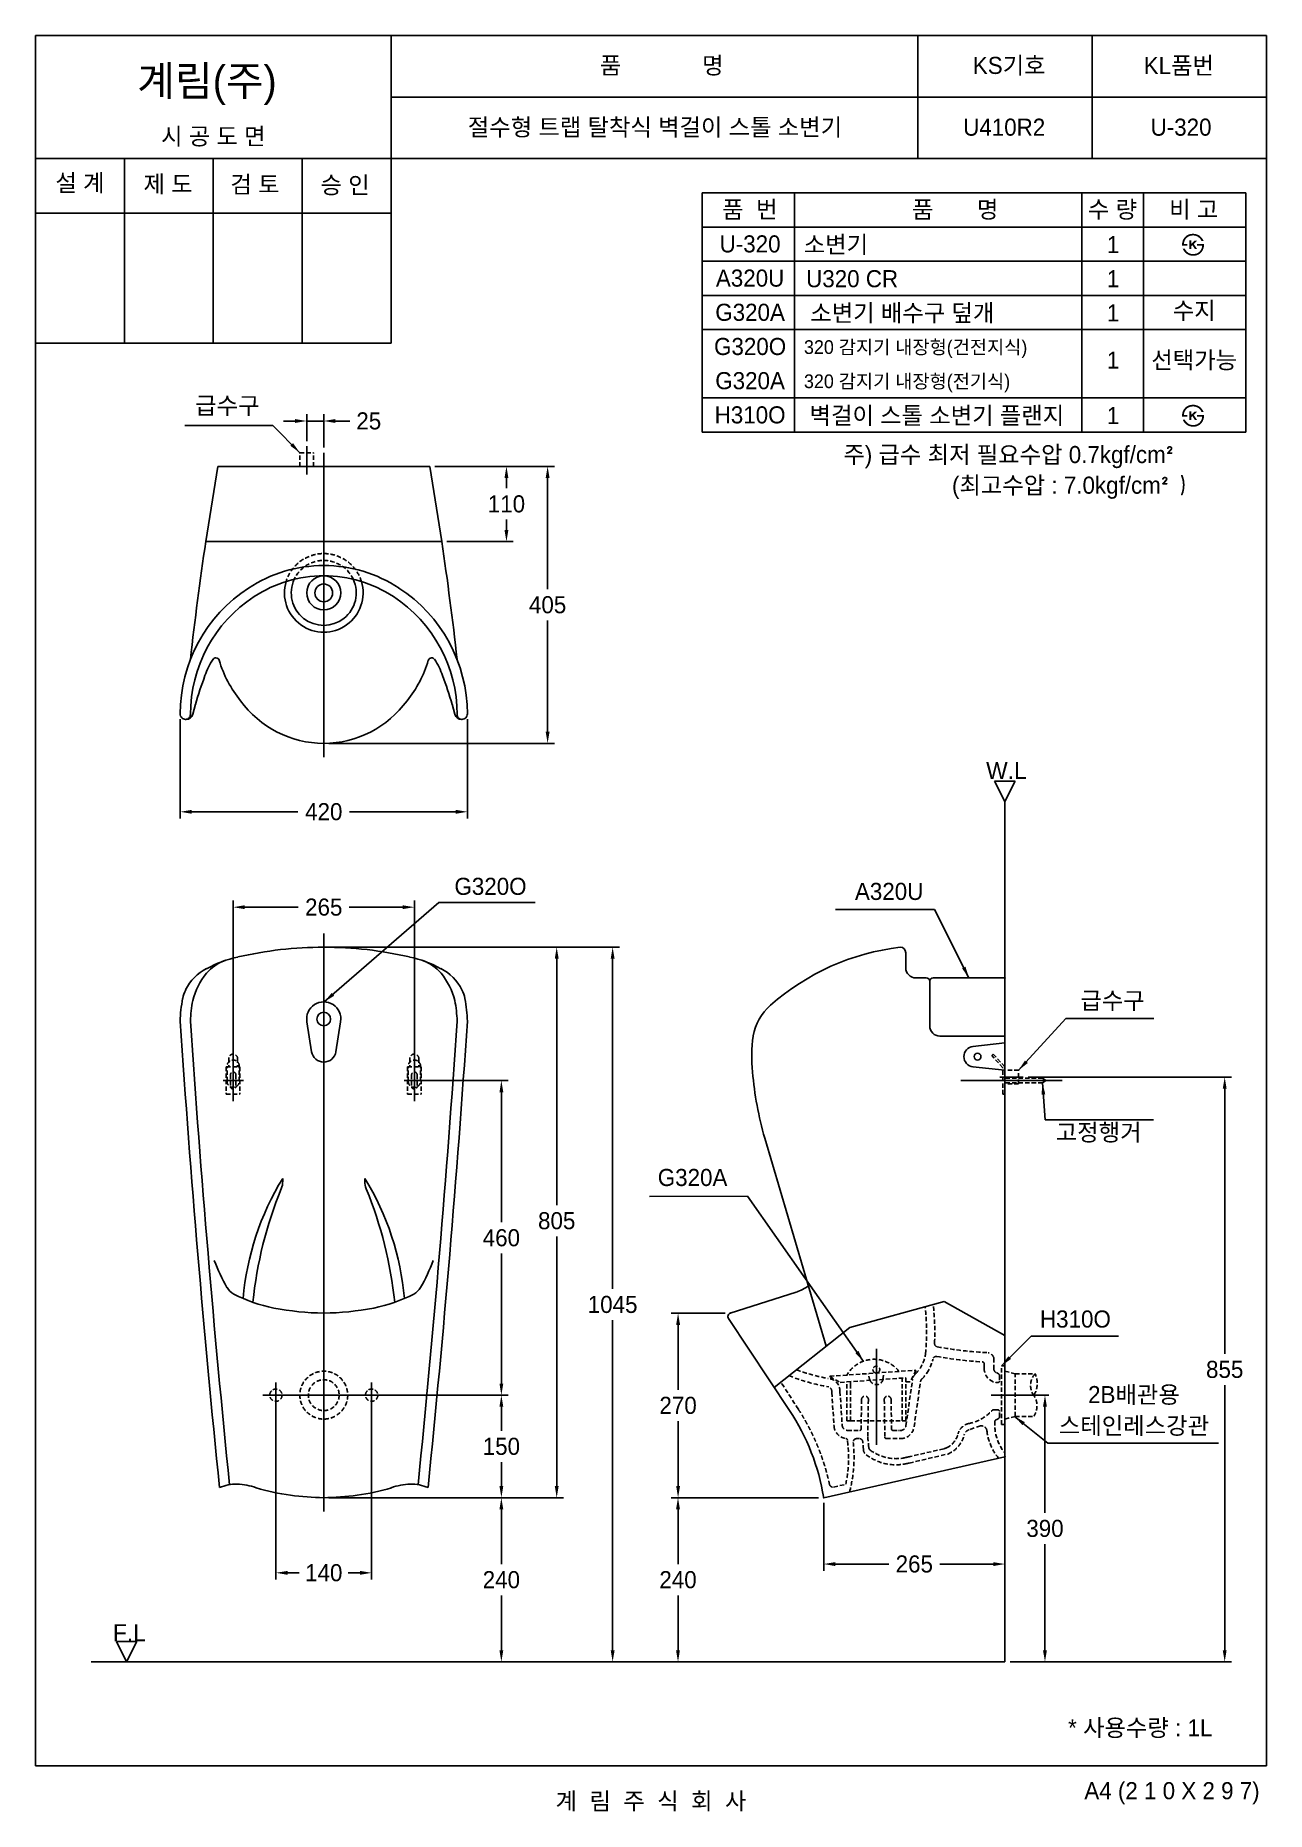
# Model space of a CAD drawing. Header units: millimetres. Extents: x 0 to 1800, y -67 to 2530.
import ezdxf
from ezdxf.enums import TextEntityAlignment as Align
from ezdxf.lldxf.tags import DXFTag

# ---------------------------------------------------------------- set-up
doc = ezdxf.new("R2010")
doc.units = ezdxf.units.MM
doc.linetypes.add('DASHED2', pattern=[9.525, 6.35, -3.175])
for name, color, linetype in [('TEXT', 7, 'Continuous'), ('내부선 및 부속', 4, 'Continuous'), ('도각라인', 255, 'Continuous'), ('외형선', 3, 'Continuous'), ('점선', 6, 'DASHED2'), ('중심선', 1, 'DASHED'), ('치수선', 7, 'Continuous')]:
    doc.layers.add(name, color=color, linetype=linetype)
doc.styles.add('140911', font='HBATANG.TTF', dxfattribs={"height": 23})
doc.styles.add('____', font='')
doc.styles.add('타이틀', font='H2GTRM.TTF', dxfattribs={"height": 25})
doc.styles.get('____').set_extended_font_data('굴림')
tags = doc.linetypes.add('DASHDOT', pattern=[70, 31, -13, 13, -13]).pattern_tags.tags
tags[10:11] = [DXFTag(74, 4), DXFTag(75, 0), DXFTag(340, '0'), DXFTag(46, 0.0), DXFTag(50, 0.0), DXFTag(44, 0.0), DXFTag(45, 0.0)]
tags[8:9] = [DXFTag(74, 4), DXFTag(75, 0), DXFTag(340, '0'), DXFTag(46, 0.0), DXFTag(50, 0.0), DXFTag(44, 0.0), DXFTag(45, 0.0)]
tags[6:7] = [DXFTag(74, 4), DXFTag(75, 0), DXFTag(340, '0'), DXFTag(46, 0.0), DXFTag(50, 0.0), DXFTag(44, 0.0), DXFTag(45, 0.0)]
tags[4:5] = [DXFTag(74, 4), DXFTag(75, 0), DXFTag(340, '0'), DXFTag(46, 0.0), DXFTag(50, 0.0), DXFTag(44, 0.0), DXFTag(45, 0.0)]
tags = doc.linetypes.add('DASHED', pattern=[25.72, 12.86, -12.86]).pattern_tags.tags
tags[6:7] = [DXFTag(74, 4), DXFTag(75, 0), DXFTag(340, '0'), DXFTag(46, 0.0), DXFTag(50, 0.0), DXFTag(44, 0.0), DXFTag(45, 0.0)]
tags[4:5] = [DXFTag(74, 4), DXFTag(75, 0), DXFTag(340, '0'), DXFTag(46, 0.0), DXFTag(50, 0.0), DXFTag(44, 0.0), DXFTag(45, 0.0)]
doc.dimstyles.new('MSADIM', dxfattribs={"dimtxt": 33, "dimasz": 17, "dimexe": 10, "dimexo": 7.5, "dimgap": 10, "dimtad": 0, "dimtih": 1, "dimtoh": 1, "dimdec": 0, "dimzin": 1, "dimdsep": 46, "dimtxsty": '____', "dimcen": 11.25, "dimadec": 0, "dimazin": 0, "dimtfac": 1, "dimtdec": 0, "dimtix": 1, "dimtmove": 0, "dimatfit": 3, "dimfxl": 0, "dimtolj": 1, "dimtzin": 1, "dimarcsym": 0})

msp = doc.modelspace()

# ---------------------------------------------------------------- texts
at = {"layer": 'TEXT', "style": '타이틀'}
for s, p in [('품             명', (915.7, 2486.4)), ('KS기호', (1423.8, 2486.3)), ('KL품번', (1671.8, 2486.1)), ('시 공 도 면', (259.9, 2382.7)), ('절수형 트랩 탈착식 벽걸이 스톨 소변기', (905.8, 2396)), ('U410R2', (1416.5, 2396)), ('U-320', (1675.1, 2396)), ('설 계', (65, 2314.6)), ('제 도', (193.8, 2312.9)), ('검 토', (320.8, 2312.3)), ('승 인', (452.7, 2311.4)), ('품  번', (1044.5, 2275.7)), ('품       명', (1344.8, 2275.7)), ('수 량', (1574.8, 2275.7)), ('비 고', (1693.6, 2275.7)), ('U-320', (1044.9, 2225.3)), ('소변기', (1170.4, 2224.4)), ('1', (1575.7, 2224.4)), ('A320U', (1044.9, 2175.3)), ('U320 CR', (1194.1, 2174.4)), ('1', (1575.7, 2174.4)), ('G320A', (1044.9, 2125.3)), ('소변기 배수구 덮개', (1267.5, 2124.4)), ('1', (1575.7, 2124.4)), ('수지', (1694.3, 2127.9)), ('G320O', (1044.9, 2075.3)), ('1', (1575.7, 2055.4)), ('선택가능', (1694.3, 2055.4)), ('G320A', (1044.9, 2025.3)), ('급수구', (280.5, 1988.9)), ('H310O', (1044.9, 1975.3)), ('벽걸이 스톨 소변기 플랜지', (1318, 1974.4)), ('1', (1575.7, 1974.4)), ('G320O', (665.3, 1285.9)), ('A320U', (1248.2, 1278.5)), ('급수구', (1574.9, 1118.9)), ('고정행거', (1554.6, 926.2)), ('G320A', (960.8, 860.2)), ('H310O', (1520.6, 653.2)), ('2B배관용', (1606.2, 542.7)), ('스테인레스강관', (1606.2, 497.3)), ('* 사용수량 : 1L', (1615.4, 55.5)), ('계  림  주  식  회  사', (900, -51.7))]:
    msp.add_text(s, height=25, dxfattribs=at).set_placement(p, align=Align.MIDDLE_CENTER)
msp.add_text('계림(주)', height=44, dxfattribs=at).set_placement((148.7, 2441.8))
for s, p in [('320 감지기 내장형(건전지식)', (1123.7, 2074.4)), ('320 감지기 내장형(전기식)', (1123.7, 2024.4))]:
    msp.add_text(s, height=20, dxfattribs=at).set_placement(p, align=Align.MIDDLE_LEFT)
msp.add_text('A4 (2 1 0 X 2 9 7)', height=25, dxfattribs=at).set_placement((1790, -36.5), align=Align.MIDDLE_RIGHT)
at = {"layer": 'TEXT', "char_height": 25, "width": 571.731, "attachment_point": 1, "line_spacing_factor": 0.963855, "style": '타이틀'}
for s, insert in [('\\A1;주) 급수 최저 필요수압 0.7kgf/cm{\\fISOCPEUR|b0|i0|c0|p34;² }', (1181.3, 1929.8)), ('\\A1;(최고수압 : 7.0kgf/cm{\\fISOCPEUR|b0|i0|c0|p34;² )}', (1340.1, 1885))]:
    msp.add_mtext(s, dxfattribs=dict(at, insert=insert))
at = {"layer": '치수선', "linetype": 'Continuous', "char_height": 25, "width": 123.711, "attachment_point": 7, "line_spacing_factor": 0.963855, "style": '140911'}
for s, insert in [('\\fﾱﾼﾸﾲ;W.L', (1390, 1442.8)), ('{\\fﾱﾼﾸﾲ|b0|i0|c129|p0;F\\fﾱﾼﾸﾲ|b0|i0|c0|p0;.L}', (113.1, 181.9))]:
    msp.add_mtext(s, dxfattribs=dict(at, insert=insert))

# ---------------------------------------------------------------- blocks, each defined once
blk = doc.blocks.new('*D4')
at = {"layer": '치수선', "color": 0, "linetype": 'Continuous', "lineweight": -2}
for p, q in [((396.5, 1936.9), (396.5, 1976.3)), ((421.5, 1927.5), (421.5, 1976.3)), ((379.5, 1966.3), (362.5, 1966.3)), ((396.5, 1966.3), (421.5, 1966.3)), ((438.5, 1966.3), (459.8, 1966.3))]:
    blk.add_line(p, q, dxfattribs=at)
at = {"layer": '치수선', "color": 0, "linetype": 'Continuous'}
for points in [[(379.5, 1969.2), (379.5, 1963.5), (396.5, 1966.3)], [(438.5, 1969.2), (438.5, 1963.5), (421.5, 1966.3)]]:
    blk.add_solid(points, dxfattribs=at)
at = {"layer": '치수선', "color": 0, "linetype": 'Continuous', "insert": (487.3, 1966.3), "char_height": 25, "attachment_point": 5, "style": '____'}
blk.add_mtext('\\A1;25', dxfattribs=at)
blk = doc.blocks.new('*D5')
at = {"layer": '치수선', "color": 0, "linetype": 'Continuous', "lineweight": -2}
for p, q in [((584, 1900), (758.8, 1900)), ((748.8, 1883), (748.8, 1720.4)), ((748.8, 1512), (748.8, 1674.7)), ((429, 1495), (758.8, 1495))]:
    blk.add_line(p, q, dxfattribs=at)
at = {"layer": '치수선', "color": 0, "linetype": 'Continuous'}
for points in [[(746, 1883), (751.7, 1883), (748.8, 1900)], [(746, 1512), (751.7, 1512), (748.8, 1495)]]:
    blk.add_solid(points, dxfattribs=at)
at = {"layer": '치수선', "color": 0, "linetype": 'Continuous', "insert": (748.8, 1697.5), "char_height": 25, "attachment_point": 5, "style": '____'}
blk.add_mtext('\\A1;405', dxfattribs=at)
blk = doc.blocks.new('*D6')
at = {"layer": '치수선', "color": 0, "linetype": 'Continuous', "lineweight": -2}
for p, q in [((211.5, 1530.5), (211.5, 1384.9)), ((631.5, 1530.5), (631.5, 1384.9)), ((228.5, 1394.9), (383.8, 1394.9)), ((614.5, 1394.9), (459.2, 1394.9))]:
    blk.add_line(p, q, dxfattribs=at)
at = {"layer": '치수선', "color": 0, "linetype": 'Continuous'}
for points in [[(228.5, 1397.7), (228.5, 1392), (211.5, 1394.9)], [(614.5, 1397.7), (614.5, 1392), (631.5, 1394.9)]]:
    blk.add_solid(points, dxfattribs=at)
at = {"layer": '치수선', "color": 0, "linetype": 'Continuous', "insert": (421.5, 1394.9), "char_height": 25, "attachment_point": 5, "style": '____'}
blk.add_mtext('\\A1;420', dxfattribs=at)
blk = doc.blocks.new('*D7')
at = {"layer": '치수선', "color": 0, "linetype": 'Continuous', "lineweight": -2}
for p, q in [((289, 1041.6), (289, 1265.4)), ((306, 1255.4), (384.2, 1255.4)), ((537, 1255.4), (458.8, 1255.4)), ((554, 1041.6), (554, 1265.4))]:
    blk.add_line(p, q, dxfattribs=at)
at = {"layer": '치수선', "color": 0, "linetype": 'Continuous'}
for points in [[(306, 1258.2), (306, 1252.6), (289, 1255.4)], [(537, 1258.2), (537, 1252.6), (554, 1255.4)]]:
    blk.add_solid(points, dxfattribs=at)
at = {"layer": '치수선', "color": 0, "linetype": 'Continuous', "insert": (421.5, 1255.4), "char_height": 25, "attachment_point": 5, "style": '____'}
blk.add_mtext('\\A1;265', dxfattribs=at)
blk = doc.blocks.new('*D8')
at = {"layer": '치수선', "color": 0, "linetype": 'Continuous', "lineweight": -2}
for p, q in [((429, 1196.9), (853.9, 1196.9)), ((843.9, 1179.9), (843.9, 697.2)), ((843.9, 168.9), (843.9, 651.5)), ((421.6, 151.9), (853.9, 151.9))]:
    blk.add_line(p, q, dxfattribs=at)
at = {"layer": '치수선', "color": 0, "linetype": 'Continuous'}
for points in [[(841.1, 1179.9), (846.8, 1179.9), (843.9, 1196.9)], [(841.1, 168.9), (846.8, 168.9), (843.9, 151.9)]]:
    blk.add_solid(points, dxfattribs=at)
at = {"layer": '치수선', "color": 0, "linetype": 'Continuous', "insert": (843.9, 674.4), "char_height": 25, "attachment_point": 5, "style": '____'}
blk.add_mtext('\\A1;1045', dxfattribs=at)
blk = doc.blocks.new('*D9')
at = {"layer": '치수선', "color": 0, "linetype": 'Continuous', "lineweight": -2}
for p, q in [((561.7, 1001.9), (691.2, 1001.9)), ((681.2, 984.9), (681.2, 794.7)), ((681.2, 558.9), (681.2, 749.1)), ((499, 541.9), (691.2, 541.9))]:
    blk.add_line(p, q, dxfattribs=at)
at = {"layer": '치수선', "color": 0, "linetype": 'Continuous'}
for points in [[(678.4, 984.9), (684, 984.9), (681.2, 1001.9)], [(678.4, 558.9), (684, 558.9), (681.2, 541.9)]]:
    blk.add_solid(points, dxfattribs=at)
at = {"layer": '치수선', "color": 0, "linetype": 'Continuous', "insert": (681.2, 771.9), "char_height": 25, "attachment_point": 5, "style": '____'}
blk.add_mtext('\\A1;460', dxfattribs=at)
blk = doc.blocks.new('*D10')
at = {"layer": '치수선', "color": 0, "linetype": 'Continuous', "lineweight": -2}
for p, q in [((499, 541.9), (691.2, 541.9)), ((681.2, 524.9), (681.2, 489.7)), ((681.2, 408.9), (681.2, 444)), ((429, 391.9), (691.2, 391.9))]:
    blk.add_line(p, q, dxfattribs=at)
at = {"layer": '치수선', "color": 0, "linetype": 'Continuous'}
for points in [[(678.4, 524.9), (684, 524.9), (681.2, 541.9)], [(678.4, 408.9), (684, 408.9), (681.2, 391.9)]]:
    blk.add_solid(points, dxfattribs=at)
at = {"layer": '치수선', "color": 0, "linetype": 'Continuous', "insert": (681.2, 466.9), "char_height": 25, "attachment_point": 5, "style": '____'}
blk.add_mtext('\\A1;150', dxfattribs=at)
blk = doc.blocks.new('*D11')
at = {"layer": '치수선', "color": 0, "linetype": 'Continuous', "lineweight": -2}
for p, q in [((429, 391.9), (691.2, 391.9)), ((681.2, 374.9), (681.2, 294.7)), ((681.2, 168.9), (681.2, 249.1)), ((423.8, 151.9), (691.2, 151.9))]:
    blk.add_line(p, q, dxfattribs=at)
at = {"layer": '치수선', "color": 0, "linetype": 'Continuous'}
for points in [[(678.4, 374.9), (684, 374.9), (681.2, 391.9)], [(678.4, 168.9), (684, 168.9), (681.2, 151.9)]]:
    blk.add_solid(points, dxfattribs=at)
at = {"layer": '치수선', "color": 0, "linetype": 'Continuous', "insert": (681.2, 271.9), "char_height": 25, "attachment_point": 5, "style": '____'}
blk.add_mtext('\\A1;240', dxfattribs=at)
blk = doc.blocks.new('*D12')
at = {"layer": '치수선', "color": 0, "linetype": 'Continuous', "lineweight": -2}
for p, q in [((351.5, 534.4), (351.5, 272.1)), ((491.5, 534.4), (491.5, 272.1)), ((368.5, 282.1), (385.6, 282.1)), ((474.5, 282.1), (457.4, 282.1))]:
    blk.add_line(p, q, dxfattribs=at)
at = {"layer": '치수선', "color": 0, "linetype": 'Continuous'}
for points in [[(368.5, 284.9), (368.5, 279.2), (351.5, 282.1)], [(474.5, 284.9), (474.5, 279.2), (491.5, 282.1)]]:
    blk.add_solid(points, dxfattribs=at)
at = {"layer": '치수선', "color": 0, "linetype": 'Continuous', "insert": (421.5, 282.1), "char_height": 25, "attachment_point": 5, "style": '____'}
blk.add_mtext('\\A1;140', dxfattribs=at)
blk = doc.blocks.new('*D13')
at = {"layer": '치수선', "color": 0, "linetype": 'Continuous', "lineweight": -2}
for p, q in [((1008.4, 661.7), (929.6, 661.7)), ((939.6, 644.7), (939.6, 549.6)), ((939.6, 408.9), (939.6, 503.9)), ((1145, 391.9), (929.6, 391.9))]:
    blk.add_line(p, q, dxfattribs=at)
at = {"layer": '치수선', "color": 0, "linetype": 'Continuous'}
for points in [[(936.8, 644.7), (942.5, 644.7), (939.6, 661.7)], [(936.8, 408.9), (942.5, 408.9), (939.6, 391.9)]]:
    blk.add_solid(points, dxfattribs=at)
at = {"layer": '치수선', "color": 0, "linetype": 'Continuous', "insert": (939.6, 526.8), "char_height": 25, "attachment_point": 5, "style": '____'}
blk.add_mtext('\\A1;270', dxfattribs=at)
blk = doc.blocks.new('*D14')
at = {"layer": '치수선', "color": 0, "linetype": 'Continuous', "lineweight": -2}
for p, q in [((1451.7, 1006.9), (1748.9, 1006.9)), ((1738.9, 989.9), (1738.9, 602.2)), ((1738.9, 168.9), (1738.9, 556.6)), ((1425, 151.9), (1748.9, 151.9))]:
    blk.add_line(p, q, dxfattribs=at)
at = {"layer": '치수선', "color": 0, "linetype": 'Continuous'}
for points in [[(1736.1, 989.9), (1741.7, 989.9), (1738.9, 1006.9)], [(1736.1, 168.9), (1741.7, 168.9), (1738.9, 151.9)]]:
    blk.add_solid(points, dxfattribs=at)
at = {"layer": '치수선', "color": 0, "linetype": 'Continuous', "insert": (1738.9, 579.4), "char_height": 25, "attachment_point": 5, "style": '____'}
blk.add_mtext('\\A1;855', dxfattribs=at)
blk = doc.blocks.new('*D15')
at = {"layer": '치수선', "color": 0, "linetype": 'Continuous', "lineweight": -2}
for p, q in [((1145, 391.9), (929.5, 391.9)), ((939.5, 374.9), (939.5, 294.7)), ((939.5, 168.9), (939.5, 249.1)), ((1099.3, 151.9), (929.5, 151.9))]:
    blk.add_line(p, q, dxfattribs=at)
at = {"layer": '치수선', "color": 0, "linetype": 'Continuous'}
for points in [[(936.6, 374.9), (942.3, 374.9), (939.5, 391.9)], [(936.6, 168.9), (942.3, 168.9), (939.5, 151.9)]]:
    blk.add_solid(points, dxfattribs=at)
at = {"layer": '치수선', "color": 0, "linetype": 'Continuous', "insert": (939.5, 271.9), "char_height": 25, "attachment_point": 5, "style": '____'}
blk.add_mtext('\\A1;240', dxfattribs=at)
blk = doc.blocks.new('*D16')
at = {"layer": '치수선', "color": 0, "linetype": 'Continuous', "lineweight": -2}
for p, q in [((1417.5, 444.4), (1417.5, 284.9)), ((1152.5, 384.4), (1152.5, 284.9)), ((1169.5, 294.9), (1247.6, 294.9)), ((1400.5, 294.9), (1322.3, 294.9))]:
    blk.add_line(p, q, dxfattribs=at)
at = {"layer": '치수선', "color": 0, "linetype": 'Continuous'}
for points in [[(1169.5, 297.7), (1169.5, 292), (1152.5, 294.9)], [(1400.5, 297.7), (1400.5, 292), (1417.5, 294.9)]]:
    blk.add_solid(points, dxfattribs=at)
at = {"layer": '치수선', "color": 0, "linetype": 'Continuous', "insert": (1285, 294.9), "char_height": 25, "attachment_point": 5, "style": '____'}
blk.add_mtext('\\A1;265', dxfattribs=at)
blk = doc.blocks.new('*D1')
at = {"layer": '치수선', "color": 0, "linetype": 'Continuous', "lineweight": -2}
for p, q in [((1468.6, 541.9), (1466.1, 541.9)), ((1476.1, 524.9), (1476.1, 369.7)), ((1476.1, 168.9), (1476.1, 324.1)), ((1468.6, 151.9), (1466.1, 151.9))]:
    blk.add_line(p, q, dxfattribs=at)
at = {"layer": '치수선', "color": 0, "linetype": 'Continuous'}
for points in [[(1473.2, 524.9), (1478.9, 524.9), (1476.1, 541.9)], [(1473.2, 168.9), (1478.9, 168.9), (1476.1, 151.9)]]:
    blk.add_solid(points, dxfattribs=at)
at = {"layer": '치수선', "color": 0, "linetype": 'Continuous', "insert": (1476.1, 346.9), "char_height": 25, "attachment_point": 5, "style": '____'}
blk.add_mtext('\\A1;390', dxfattribs=at)
blk = doc.blocks.new('*D2')
at = {"layer": '치수선', "color": 0, "linetype": 'Continuous', "lineweight": -2}
for p, q in [((584, 1900), (698.6, 1900)), ((688.6, 1883), (688.6, 1867.9)), ((688.6, 1807), (688.6, 1822.2)), ((601.5, 1790), (698.6, 1790))]:
    blk.add_line(p, q, dxfattribs=at)
at = {"layer": '치수선', "color": 0, "linetype": 'Continuous'}
for points in [[(685.8, 1883), (691.5, 1883), (688.6, 1900)], [(685.8, 1807), (691.5, 1807), (688.6, 1790)]]:
    blk.add_solid(points, dxfattribs=at)
at = {"layer": '치수선', "color": 0, "linetype": 'Continuous', "insert": (688.6, 1845), "char_height": 25, "attachment_point": 5, "style": '____'}
blk.add_mtext('\\A1;110', dxfattribs=at)
blk = doc.blocks.new('*D3')
at = {"layer": '치수선', "color": 0, "linetype": 'Continuous', "lineweight": -2}
for p, q in [((429, 1196.9), (772.1, 1196.9)), ((762.1, 1179.9), (762.1, 819.7)), ((762.1, 408.9), (762.1, 774)), ((429, 391.9), (772.1, 391.9))]:
    blk.add_line(p, q, dxfattribs=at)
at = {"layer": '치수선', "color": 0, "linetype": 'Continuous'}
for points in [[(759.3, 1179.9), (765, 1179.9), (762.1, 1196.9)], [(759.3, 408.9), (765, 408.9), (762.1, 391.9)]]:
    blk.add_solid(points, dxfattribs=at)
at = {"layer": '치수선', "color": 0, "linetype": 'Continuous', "insert": (762.1, 796.8), "char_height": 25, "attachment_point": 5, "style": '____'}
blk.add_mtext('\\A1;805', dxfattribs=at)

# ---------------------------------------------------------------- dimensions: what is measured, and where the dimension line sits
at = {"layer": '치수선', "linetype": 'Continuous'}
dim = msp.add_linear_dim(base=(421.5, 1966.3), p1=(396.5, 1929.4), p2=(421.5, 1920), dimstyle='MSADIM', override={"dimtxt": 25}, dxfattribs=at)
dim.commit()
dim.dimension.update_dxf_attribs({"geometry": '*D4', "text_midpoint": (487.3, 1966.3), "dimtype": 160})
for base, p1, p2, picture, middle in [((748.8, 1495), (576.5, 1900), (421.5, 1495), '*D5', (748.8, 1697.5)), ((688.6, 1790), (576.5, 1900), (594, 1790), '*D2', (688.6, 1845)), ((843.9, 151.9), (421.5, 1196.9), (414.1, 151.9), '*D8', (843.9, 674.4)), ((681.2, 541.9), (554.2, 1001.9), (491.5, 541.9), '*D9', (681.2, 771.9)), ((939.6, 391.9), (1015.9, 661.7), (1152.5, 391.9), '*D13', (939.6, 526.8)), ((681.2, 391.9), (491.5, 541.9), (421.5, 391.9), '*D10', (681.2, 466.9)), ((1476.1, 151.9), (1476.1, 541.9), (1476.1, 151.9), '*D1', (1476.1, 346.9)), ((681.2, 151.9), (421.5, 391.9), (416.3, 151.9), '*D11', (681.2, 271.9))]:
    dim = msp.add_linear_dim(base=base, p1=p1, p2=p2, angle=90, dimstyle='MSADIM', override={"dimtxt": 25}, dxfattribs=at)
    dim.commit()
    dim.dimension.update_dxf_attribs({"geometry": picture, "text_midpoint": middle})
for base, p1, p2, picture, middle in [((631.5, 1394.9), (211.5, 1538), (631.5, 1538), '*D6', (421.5, 1394.9)), ((554, 1255.4), (289, 1034.1), (554, 1034.1), '*D7', (421.5, 1255.4)), ((491.5, 282.1), (351.5, 541.9), (491.5, 541.9), '*D12', (421.5, 282.1)), ((1417.5, 294.9), (1152.5, 391.9), (1417.5, 451.9), '*D16', (1285, 294.9))]:
    dim = msp.add_linear_dim(base=base, p1=p1, p2=p2, dimstyle='MSADIM', override={"dimtxt": 25}, dxfattribs=at)
    dim.commit()
    dim.dimension.update_dxf_attribs({"geometry": picture, "text_midpoint": middle})
for base, p1, p2, picture, middle in [((762.1, 391.9), (421.5, 1196.9), (421.5, 391.9), '*D3', (762.1, 796.8)), ((1738.9, 151.9), (1444.2, 1006.9), (1417.5, 151.9), '*D14', (1738.9, 579.4)), ((939.5, 151.9), (1152.5, 391.9), (1106.8, 151.9), '*D15', (939.5, 271.9))]:
    dim = msp.add_linear_dim(base=base, p1=p1, p2=p2, angle=90, dimstyle='MSADIM', override={"dimtxt": 25}, dxfattribs=at)
    dim.commit()
    dim.dimension.update_dxf_attribs({"geometry": picture, "text_midpoint": middle, "dimtype": 160})

# ---------------------------------------------------------------- hatches: boundary and pattern name
at = {"layer": 'TEXT'}
for points in [[(1676.6, 2222.8), (1676.6, 2223.2), (1676.6, 2223.6), (1676.5, 2224), (1676.6, 2224.4), (1676.6, 2224.8), (1676.6, 2225.2), (1676.6, 2225.6), (1676.7, 2226), (1676.7, 2226.4), (1676.8, 2226.8), (1676.8, 2227.2), (1676.9, 2227.6), (1677, 2228), (1677.1, 2228.4), (1677.2, 2228.8), (1677.3, 2229.1), (1677.4, 2229.5), (1677.5, 2229.9), (1677.7, 2230.3), (1677.8, 2230.6), (1678, 2231), (1678.1, 2231.4), (1678.3, 2231.7), (1678.5, 2232.1), (1678.7, 2232.4), (1678.9, 2232.7), (1679.1, 2233.1), (1679.3, 2233.4), (1679.5, 2233.7), (1679.7, 2234), (1680, 2234.3), (1680.5, 2234.9), (1680.8, 2235.2), (1681, 2235.5), (1681.3, 2235.8), (1681.6, 2236.1), (1681.9, 2236.4), (1682.2, 2236.6), (1682.5, 2236.9), (1682.8, 2237.1), (1683.2, 2237.4), (1683.5, 2237.6), (1683.8, 2237.8), (1684.2, 2238), (1684.5, 2238.2), (1684.9, 2238.4), (1685.2, 2238.6), (1685.7, 2238.7), (1686.1, 2238.9), (1686.5, 2239.1), (1686.9, 2239.2), (1687.3, 2239.4), (1687.8, 2239.5), (1688.2, 2239.6), (1688.6, 2239.7), (1689.1, 2239.8), (1689.5, 2239.9), (1690, 2239.9), (1690.5, 2240), (1691, 2240), (1691.4, 2240.1), (1691.9, 2240.1), (1692.4, 2240.1), (1693.2, 2240.1), (1693.6, 2240.1), (1693.9, 2240), (1694.3, 2240), (1694.7, 2240), (1695, 2239.9), (1695.4, 2239.9), (1695.7, 2239.8), (1696.1, 2239.7), (1696.4, 2239.7), (1696.8, 2239.6), (1697.1, 2239.5), (1697.4, 2239.4), (1697.8, 2239.3), (1698.1, 2239.2), (1698.4, 2239.1), (1698.7, 2239), (1699, 2238.9), (1699.4, 2238.7), (1699.7, 2238.6), (1700, 2238.5), (1700.3, 2238.3), (1700.6, 2238.2), (1700.8, 2238), (1701.1, 2237.8), (1701.4, 2237.7), (1701.7, 2237.5), (1702, 2237.3), (1702.2, 2237.1), (1702.5, 2236.9), (1702.8, 2236.7), (1703.2, 2236.4), (1703.6, 2236), (1704, 2235.6), (1704.4, 2235.2), (1704.8, 2234.8), (1705.1, 2234.4), (1705.5, 2234), (1705.8, 2233.6), (1706.1, 2233.1), (1706.4, 2232.6), (1706.7, 2232.2), (1707, 2231.7), (1707.3, 2231.1), (1707.5, 2230.6), (1707.8, 2230.1), (1708, 2229.5), (1708, 2229.5), (1704.9, 2229.5), (1704.9, 2229.5), (1704.8, 2229.7), (1704.8, 2229.9), (1704.7, 2230.1), (1704.6, 2230.2), (1704.6, 2230.4), (1704.5, 2230.6), (1704.4, 2230.7), (1704.3, 2230.9), (1704.2, 2231.1), (1704.1, 2231.2), (1704, 2231.4), (1703.9, 2231.6), (1703.8, 2231.7), (1703.7, 2231.9), (1703.6, 2232.1), (1703.5, 2232.2), (1703.3, 2232.4), (1703.2, 2232.6), (1702.9, 2232.9), (1702.7, 2233.2), (1702.4, 2233.5), (1702.1, 2233.8), (1701.7, 2234.1), (1701.4, 2234.4), (1701, 2234.7), (1700.8, 2234.9), (1700.6, 2235.1), (1700.3, 2235.2), (1700.1, 2235.4), (1699.9, 2235.5), (1699.6, 2235.7), (1699.4, 2235.8), (1699.1, 2236), (1698.9, 2236.1), (1698.6, 2236.2), (1698.4, 2236.4), (1698.1, 2236.5), (1697.9, 2236.6), (1697.6, 2236.7), (1697.4, 2236.8), (1697.1, 2236.9), (1696.8, 2237), (1696.6, 2237), (1696.3, 2237.1), (1696.1, 2237.2), (1695.8, 2237.3), (1695.5, 2237.3), (1695.2, 2237.4), (1695, 2237.4), (1694.7, 2237.5), (1694.4, 2237.5), (1694.1, 2237.5), (1693.8, 2237.6), (1693.6, 2237.6), (1693.3, 2237.6), (1693, 2237.6), (1692.7, 2237.6), (1692.3, 2237.6), (1692, 2237.6), (1691.7, 2237.6), (1691.3, 2237.5), (1691, 2237.5), (1690.7, 2237.5), (1690.3, 2237.4), (1690, 2237.4), (1689.7, 2237.3), (1689.4, 2237.3), (1689.1, 2237.2), (1688.8, 2237.1), (1688.5, 2237), (1688.2, 2237), (1687.9, 2236.9), (1687.6, 2236.8), (1687.3, 2236.7), (1687, 2236.5), (1686.7, 2236.4), (1686.5, 2236.3), (1686.2, 2236.2), (1685.9, 2236), (1685.6, 2235.9), (1685.4, 2235.7), (1685.1, 2235.6), (1684.9, 2235.4), (1684.6, 2235.2), (1684.4, 2235), (1684.1, 2234.9), (1683.9, 2234.7), (1683.7, 2234.5), (1683.4, 2234.3), (1683.2, 2234), (1683, 2233.8), (1682.7, 2233.6), (1682.5, 2233.4), (1682.3, 2233.1), (1682.1, 2232.9), (1681.9, 2232.6), (1681.7, 2232.4), (1681.6, 2232.1), (1681.4, 2231.9), (1681.2, 2231.6), (1681.1, 2231.4), (1680.9, 2231.1), (1680.8, 2230.8), (1680.6, 2230.5), (1680.5, 2230.3), (1680.4, 2230), (1680.3, 2229.7), (1680.2, 2229.4), (1680, 2229.1), (1680, 2228.8), (1679.9, 2228.5), (1679.8, 2228.2), (1679.7, 2227.8), (1679.6, 2227.5), (1679.6, 2227.2), (1679.5, 2226.9), (1679.5, 2226.5), (1679.4, 2226.2), (1679.4, 2225.8), (1679.4, 2225.5), (1679.3, 2225.1), (1679.3, 2225.1), (1684.5, 2225.1), (1684.5, 2225.1), (1684.5, 2225.1), (1684.5, 2222.8), (1684.5, 2222.8), (1684.5, 2222.8), (1676.6, 2222.8)], [(1708.7, 2225.1), (1708.8, 2224.7), (1708.7, 2224.3), (1708.7, 2223.8), (1708.7, 2223.4), (1708.7, 2223), (1708.6, 2222.5), (1708.6, 2222.1), (1708.5, 2221.7), (1708.5, 2221.3), (1708.4, 2220.9), (1708.3, 2220.4), (1708.2, 2220), (1708.1, 2219.6), (1708, 2219.2), (1707.8, 2218.8), (1707.7, 2218.4), (1707.6, 2218), (1707.4, 2217.6), (1707.3, 2217.3), (1707.1, 2216.9), (1706.9, 2216.5), (1706.7, 2216.2), (1706.6, 2215.8), (1706.4, 2215.5), (1706.2, 2215.1), (1705.9, 2214.8), (1705.7, 2214.5), (1705.5, 2214.2), (1705.3, 2213.8), (1705, 2213.5), (1704.8, 2213.2), (1704.5, 2212.9), (1704.2, 2212.6), (1704, 2212.4), (1703.7, 2212.1), (1703.4, 2211.8), (1703.1, 2211.6), (1702.8, 2211.3), (1702.5, 2211.1), (1702.2, 2210.8), (1701.9, 2210.6), (1701.6, 2210.4), (1701.2, 2210.2), (1700.9, 2210), (1700.6, 2209.8), (1700.2, 2209.6), (1699.9, 2209.4), (1699.5, 2209.3), (1699.2, 2209.1), (1698.8, 2209), (1698.4, 2208.8), (1698, 2208.7), (1697.7, 2208.6), (1697.3, 2208.5), (1696.9, 2208.4), (1696.5, 2208.3), (1696.1, 2208.2), (1695.7, 2208.1), (1695.3, 2208.1), (1694.9, 2208), (1694.5, 2208), (1694.1, 2208), (1693.7, 2207.9), (1693.3, 2207.9), (1692.6, 2207.9), (1692, 2208), (1691.3, 2208), (1690.7, 2208.1), (1690.1, 2208.2), (1689.8, 2208.2), (1689.5, 2208.3), (1689.2, 2208.3), (1688.9, 2208.4), (1688.6, 2208.5), (1688.3, 2208.6), (1688, 2208.6), (1687.7, 2208.7), (1687.4, 2208.8), (1687.1, 2208.9), (1686.8, 2209), (1686.6, 2209.1), (1686.3, 2209.2), (1686, 2209.4), (1685.7, 2209.5), (1685.5, 2209.6), (1685.2, 2209.7), (1684.9, 2209.9), (1684.7, 2210), (1684.4, 2210.2), (1684.1, 2210.3), (1683.6, 2210.7), (1683.4, 2210.8), (1683.1, 2211), (1682.8, 2211.2), (1682.6, 2211.4), (1682.4, 2211.6), (1682.1, 2211.8), (1681.9, 2212), (1681.6, 2212.2), (1681.4, 2212.5), (1681.2, 2212.7), (1681, 2212.9), (1680.8, 2213.1), (1680.5, 2213.4), (1680.3, 2213.6), (1680.1, 2213.9), (1679.9, 2214.1), (1679.7, 2214.4), (1679.6, 2214.6), (1679.4, 2214.9), (1679.2, 2215.2), (1679, 2215.5), (1678.8, 2215.7), (1678.7, 2216), (1678.5, 2216.3), (1678.3, 2216.6), (1678.2, 2216.9), (1678, 2217.2), (1677.8, 2217.8), (1677.5, 2218.5), (1677.5, 2218.5), (1680.4, 2218.5), (1680.4, 2218.5), (1680.7, 2218.1), (1680.9, 2217.6), (1681.1, 2217.2), (1681.4, 2216.9), (1681.6, 2216.5), (1681.9, 2216.1), (1682.1, 2215.8), (1682.4, 2215.4), (1682.7, 2215.1), (1682.9, 2214.8), (1683.2, 2214.5), (1683.5, 2214.2), (1683.8, 2213.9), (1684.1, 2213.6), (1684.4, 2213.3), (1684.7, 2213.1), (1684.9, 2212.9), (1685.2, 2212.7), (1685.4, 2212.6), (1685.6, 2212.4), (1685.9, 2212.3), (1686.1, 2212.1), (1686.3, 2212), (1686.6, 2211.9), (1686.8, 2211.7), (1687.1, 2211.6), (1687.3, 2211.5), (1687.6, 2211.4), (1687.9, 2211.3), (1688.1, 2211.2), (1688.4, 2211.1), (1688.7, 2211), (1688.9, 2211), (1689.2, 2210.9), (1689.5, 2210.8), (1689.8, 2210.8), (1690, 2210.7), (1690.3, 2210.7), (1690.6, 2210.6), (1690.9, 2210.6), (1691.2, 2210.6), (1691.5, 2210.5), (1691.8, 2210.5), (1692.1, 2210.5), (1692.4, 2210.5), (1692.7, 2210.5), (1693, 2210.5), (1693.9, 2210.5), (1694.1, 2210.6), (1694.4, 2210.6), (1694.7, 2210.6), (1694.9, 2210.6), (1695.2, 2210.7), (1695.5, 2210.7), (1695.7, 2210.8), (1696, 2210.8), (1696.3, 2210.9), (1696.5, 2210.9), (1696.8, 2211), (1697, 2211.1), (1697.3, 2211.2), (1697.5, 2211.2), (1697.8, 2211.3), (1698, 2211.4), (1698.3, 2211.5), (1698.5, 2211.6), (1698.8, 2211.8), (1699, 2211.9), (1699.2, 2212), (1699.5, 2212.1), (1699.7, 2212.3), (1699.9, 2212.4), (1700.2, 2212.6), (1700.4, 2212.7), (1700.6, 2212.9), (1700.9, 2213), (1701.1, 2213.2), (1701.3, 2213.4), (1701.6, 2213.6), (1701.8, 2213.8), (1702, 2214), (1702.3, 2214.3), (1702.5, 2214.5), (1702.7, 2214.8), (1702.9, 2215), (1703.2, 2215.3), (1703.3, 2215.5), (1703.5, 2215.8), (1703.7, 2216), (1703.9, 2216.3), (1704.1, 2216.6), (1704.2, 2216.9), (1704.4, 2217.2), (1704.5, 2217.4), (1704.7, 2217.7), (1704.8, 2218), (1704.9, 2218.3), (1705.1, 2218.7), (1705.2, 2219), (1705.3, 2219.3), (1705.4, 2219.6), (1705.5, 2220), (1705.6, 2220.3), (1705.6, 2220.6), (1705.7, 2221), (1705.8, 2221.3), (1705.8, 2221.7), (1705.9, 2222.1), (1705.9, 2222.4), (1705.9, 2222.8), (1705.9, 2222.8), (1698.5, 2222.8), (1698.5, 2222.8), (1698.5, 2222.8), (1698.5, 2225.1), (1698.5, 2225.1), (1698.5, 2225.1), (1708.7, 2225.1)], [(1690.3, 2225.8), (1695.1, 2230.2), (1699, 2230.2), (1693.6, 2225.2), (1698.7, 2217.7), (1695.3, 2217.7), (1691.7, 2223.4), (1690.3, 2222.2), (1690.3, 2217.7), (1687.4, 2217.7), (1687.4, 2230.3), (1690.3, 2230.3)], [(1676.6, 1972.8), (1676.6, 1973.2), (1676.6, 1973.6), (1676.5, 1974), (1676.6, 1974.4), (1676.6, 1974.8), (1676.6, 1975.2), (1676.6, 1975.6), (1676.7, 1976), (1676.7, 1976.4), (1676.8, 1976.8), (1676.8, 1977.2), (1676.9, 1977.6), (1677, 1978), (1677.1, 1978.4), (1677.2, 1978.8), (1677.3, 1979.1), (1677.4, 1979.5), (1677.5, 1979.9), (1677.7, 1980.3), (1677.8, 1980.6), (1678, 1981), (1678.1, 1981.4), (1678.3, 1981.7), (1678.5, 1982.1), (1678.7, 1982.4), (1678.9, 1982.7), (1679.1, 1983.1), (1679.3, 1983.4), (1679.5, 1983.7), (1679.7, 1984), (1680, 1984.3), (1680.5, 1984.9), (1680.8, 1985.2), (1681, 1985.5), (1681.3, 1985.8), (1681.6, 1986.1), (1681.9, 1986.4), (1682.2, 1986.6), (1682.5, 1986.9), (1682.8, 1987.1), (1683.2, 1987.4), (1683.5, 1987.6), (1683.8, 1987.8), (1684.2, 1988), (1684.5, 1988.2), (1684.9, 1988.4), (1685.2, 1988.6), (1685.7, 1988.7), (1686.1, 1988.9), (1686.5, 1989.1), (1686.9, 1989.2), (1687.3, 1989.4), (1687.8, 1989.5), (1688.2, 1989.6), (1688.6, 1989.7), (1689.1, 1989.8), (1689.5, 1989.9), (1690, 1989.9), (1690.5, 1990), (1691, 1990), (1691.4, 1990.1), (1691.9, 1990.1), (1692.4, 1990.1), (1693.2, 1990.1), (1693.6, 1990.1), (1693.9, 1990), (1694.3, 1990), (1694.7, 1990), (1695, 1989.9), (1695.4, 1989.9), (1695.7, 1989.8), (1696.1, 1989.7), (1696.4, 1989.7), (1696.8, 1989.6), (1697.1, 1989.5), (1697.4, 1989.4), (1697.8, 1989.3), (1698.1, 1989.2), (1698.4, 1989.1), (1698.7, 1989), (1699, 1988.9), (1699.4, 1988.7), (1699.7, 1988.6), (1700, 1988.5), (1700.3, 1988.3), (1700.6, 1988.2), (1700.8, 1988), (1701.1, 1987.8), (1701.4, 1987.7), (1701.7, 1987.5), (1702, 1987.3), (1702.2, 1987.1), (1702.5, 1986.9), (1702.8, 1986.7), (1703.2, 1986.4), (1703.6, 1986), (1704, 1985.6), (1704.4, 1985.2), (1704.8, 1984.8), (1705.1, 1984.4), (1705.5, 1984), (1705.8, 1983.6), (1706.1, 1983.1), (1706.4, 1982.6), (1706.7, 1982.2), (1707, 1981.7), (1707.3, 1981.1), (1707.5, 1980.6), (1707.8, 1980.1), (1708, 1979.5), (1708, 1979.5), (1704.9, 1979.5), (1704.9, 1979.5), (1704.8, 1979.7), (1704.8, 1979.9), (1704.7, 1980.1), (1704.6, 1980.2), (1704.6, 1980.4), (1704.5, 1980.6), (1704.4, 1980.7), (1704.3, 1980.9), (1704.2, 1981.1), (1704.1, 1981.2), (1704, 1981.4), (1703.9, 1981.6), (1703.8, 1981.7), (1703.7, 1981.9), (1703.6, 1982.1), (1703.5, 1982.2), (1703.3, 1982.4), (1703.2, 1982.6), (1702.9, 1982.9), (1702.7, 1983.2), (1702.4, 1983.5), (1702.1, 1983.8), (1701.7, 1984.1), (1701.4, 1984.4), (1701, 1984.7), (1700.8, 1984.9), (1700.6, 1985.1), (1700.3, 1985.2), (1700.1, 1985.4), (1699.9, 1985.5), (1699.6, 1985.7), (1699.4, 1985.8), (1699.1, 1986), (1698.9, 1986.1), (1698.6, 1986.2), (1698.4, 1986.4), (1698.1, 1986.5), (1697.9, 1986.6), (1697.6, 1986.7), (1697.4, 1986.8), (1697.1, 1986.9), (1696.8, 1987), (1696.6, 1987), (1696.3, 1987.1), (1696.1, 1987.2), (1695.8, 1987.3), (1695.5, 1987.3), (1695.2, 1987.4), (1695, 1987.4), (1694.7, 1987.5), (1694.4, 1987.5), (1694.1, 1987.5), (1693.8, 1987.6), (1693.6, 1987.6), (1693.3, 1987.6), (1693, 1987.6), (1692.7, 1987.6), (1692.3, 1987.6), (1692, 1987.6), (1691.7, 1987.6), (1691.3, 1987.5), (1691, 1987.5), (1690.7, 1987.5), (1690.3, 1987.4), (1690, 1987.4), (1689.7, 1987.3), (1689.4, 1987.3), (1689.1, 1987.2), (1688.8, 1987.1), (1688.5, 1987), (1688.2, 1987), (1687.9, 1986.9), (1687.6, 1986.8), (1687.3, 1986.7), (1687, 1986.5), (1686.7, 1986.4), (1686.5, 1986.3), (1686.2, 1986.2), (1685.9, 1986), (1685.6, 1985.9), (1685.4, 1985.7), (1685.1, 1985.6), (1684.9, 1985.4), (1684.6, 1985.2), (1684.4, 1985), (1684.1, 1984.9), (1683.9, 1984.7), (1683.7, 1984.5), (1683.4, 1984.3), (1683.2, 1984), (1683, 1983.8), (1682.7, 1983.6), (1682.5, 1983.4), (1682.3, 1983.1), (1682.1, 1982.9), (1681.9, 1982.6), (1681.7, 1982.4), (1681.6, 1982.1), (1681.4, 1981.9), (1681.2, 1981.6), (1681.1, 1981.4), (1680.9, 1981.1), (1680.8, 1980.8), (1680.6, 1980.5), (1680.5, 1980.3), (1680.4, 1980), (1680.3, 1979.7), (1680.2, 1979.4), (1680, 1979.1), (1680, 1978.8), (1679.9, 1978.5), (1679.8, 1978.2), (1679.7, 1977.8), (1679.6, 1977.5), (1679.6, 1977.2), (1679.5, 1976.9), (1679.5, 1976.5), (1679.4, 1976.2), (1679.4, 1975.8), (1679.4, 1975.5), (1679.3, 1975.1), (1679.3, 1975.1), (1684.5, 1975.1), (1684.5, 1975.1), (1684.5, 1975.1), (1684.5, 1972.8), (1684.5, 1972.8), (1684.5, 1972.8), (1676.6, 1972.8)], [(1708.7, 1975.1), (1708.8, 1974.7), (1708.7, 1974.3), (1708.7, 1973.8), (1708.7, 1973.4), (1708.7, 1973), (1708.6, 1972.5), (1708.6, 1972.1), (1708.5, 1971.7), (1708.5, 1971.3), (1708.4, 1970.9), (1708.3, 1970.4), (1708.2, 1970), (1708.1, 1969.6), (1708, 1969.2), (1707.8, 1968.8), (1707.7, 1968.4), (1707.6, 1968), (1707.4, 1967.6), (1707.3, 1967.3), (1707.1, 1966.9), (1706.9, 1966.5), (1706.7, 1966.2), (1706.6, 1965.8), (1706.4, 1965.5), (1706.2, 1965.1), (1705.9, 1964.8), (1705.7, 1964.5), (1705.5, 1964.2), (1705.3, 1963.8), (1705, 1963.5), (1704.8, 1963.2), (1704.5, 1962.9), (1704.2, 1962.6), (1704, 1962.4), (1703.7, 1962.1), (1703.4, 1961.8), (1703.1, 1961.6), (1702.8, 1961.3), (1702.5, 1961.1), (1702.2, 1960.8), (1701.9, 1960.6), (1701.6, 1960.4), (1701.2, 1960.2), (1700.9, 1960), (1700.6, 1959.8), (1700.2, 1959.6), (1699.9, 1959.4), (1699.5, 1959.3), (1699.2, 1959.1), (1698.8, 1959), (1698.4, 1958.8), (1698, 1958.7), (1697.7, 1958.6), (1697.3, 1958.5), (1696.9, 1958.4), (1696.5, 1958.3), (1696.1, 1958.2), (1695.7, 1958.1), (1695.3, 1958.1), (1694.9, 1958), (1694.5, 1958), (1694.1, 1958), (1693.7, 1957.9), (1693.3, 1957.9), (1692.6, 1957.9), (1692, 1958), (1691.3, 1958), (1690.7, 1958.1), (1690.1, 1958.2), (1689.8, 1958.2), (1689.5, 1958.3), (1689.2, 1958.3), (1688.9, 1958.4), (1688.6, 1958.5), (1688.3, 1958.6), (1688, 1958.6), (1687.7, 1958.7), (1687.4, 1958.8), (1687.1, 1958.9), (1686.8, 1959), (1686.6, 1959.1), (1686.3, 1959.2), (1686, 1959.4), (1685.7, 1959.5), (1685.5, 1959.6), (1685.2, 1959.7), (1684.9, 1959.9), (1684.7, 1960), (1684.4, 1960.2), (1684.1, 1960.3), (1683.6, 1960.7), (1683.4, 1960.8), (1683.1, 1961), (1682.8, 1961.2), (1682.6, 1961.4), (1682.4, 1961.6), (1682.1, 1961.8), (1681.9, 1962), (1681.6, 1962.2), (1681.4, 1962.5), (1681.2, 1962.7), (1681, 1962.9), (1680.8, 1963.1), (1680.5, 1963.4), (1680.3, 1963.6), (1680.1, 1963.9), (1679.9, 1964.1), (1679.7, 1964.4), (1679.6, 1964.6), (1679.4, 1964.9), (1679.2, 1965.2), (1679, 1965.5), (1678.8, 1965.7), (1678.7, 1966), (1678.5, 1966.3), (1678.3, 1966.6), (1678.2, 1966.9), (1678, 1967.2), (1677.8, 1967.8), (1677.5, 1968.5), (1677.5, 1968.5), (1680.4, 1968.5), (1680.4, 1968.5), (1680.7, 1968.1), (1680.9, 1967.6), (1681.1, 1967.2), (1681.4, 1966.9), (1681.6, 1966.5), (1681.9, 1966.1), (1682.1, 1965.8), (1682.4, 1965.4), (1682.7, 1965.1), (1682.9, 1964.8), (1683.2, 1964.5), (1683.5, 1964.2), (1683.8, 1963.9), (1684.1, 1963.6), (1684.4, 1963.3), (1684.7, 1963.1), (1684.9, 1962.9), (1685.2, 1962.7), (1685.4, 1962.6), (1685.6, 1962.4), (1685.9, 1962.3), (1686.1, 1962.1), (1686.3, 1962), (1686.6, 1961.9), (1686.8, 1961.7), (1687.1, 1961.6), (1687.3, 1961.5), (1687.6, 1961.4), (1687.9, 1961.3), (1688.1, 1961.2), (1688.4, 1961.1), (1688.7, 1961), (1688.9, 1961), (1689.2, 1960.9), (1689.5, 1960.8), (1689.8, 1960.8), (1690, 1960.7), (1690.3, 1960.7), (1690.6, 1960.6), (1690.9, 1960.6), (1691.2, 1960.6), (1691.5, 1960.5), (1691.8, 1960.5), (1692.1, 1960.5), (1692.4, 1960.5), (1692.7, 1960.5), (1693, 1960.5), (1693.9, 1960.5), (1694.1, 1960.6), (1694.4, 1960.6), (1694.7, 1960.6), (1694.9, 1960.6), (1695.2, 1960.7), (1695.5, 1960.7), (1695.7, 1960.8), (1696, 1960.8), (1696.3, 1960.9), (1696.5, 1960.9), (1696.8, 1961), (1697, 1961.1), (1697.3, 1961.2), (1697.5, 1961.2), (1697.8, 1961.3), (1698, 1961.4), (1698.3, 1961.5), (1698.5, 1961.6), (1698.8, 1961.8), (1699, 1961.9), (1699.2, 1962), (1699.5, 1962.1), (1699.7, 1962.3), (1699.9, 1962.4), (1700.2, 1962.6), (1700.4, 1962.7), (1700.6, 1962.9), (1700.9, 1963), (1701.1, 1963.2), (1701.3, 1963.4), (1701.6, 1963.6), (1701.8, 1963.8), (1702, 1964), (1702.3, 1964.3), (1702.5, 1964.5), (1702.7, 1964.8), (1702.9, 1965), (1703.2, 1965.3), (1703.3, 1965.5), (1703.5, 1965.8), (1703.7, 1966), (1703.9, 1966.3), (1704.1, 1966.6), (1704.2, 1966.9), (1704.4, 1967.2), (1704.5, 1967.4), (1704.7, 1967.7), (1704.8, 1968), (1704.9, 1968.3), (1705.1, 1968.7), (1705.2, 1969), (1705.3, 1969.3), (1705.4, 1969.6), (1705.5, 1970), (1705.6, 1970.3), (1705.6, 1970.6), (1705.7, 1971), (1705.8, 1971.3), (1705.8, 1971.7), (1705.9, 1972.1), (1705.9, 1972.4), (1705.9, 1972.8), (1705.9, 1972.8), (1698.5, 1972.8), (1698.5, 1972.8), (1698.5, 1972.8), (1698.5, 1975.1), (1698.5, 1975.1), (1698.5, 1975.1), (1708.7, 1975.1)], [(1690.3, 1975.8), (1695.1, 1980.2), (1699, 1980.2), (1693.6, 1975.2), (1698.7, 1967.7), (1695.3, 1967.7), (1691.7, 1973.4), (1690.3, 1972.2), (1690.3, 1967.7), (1687.4, 1967.7), (1687.4, 1980.3), (1690.3, 1980.3)]]:
    msp.add_hatch(color=256, dxfattribs=at).paths.add_polyline_path(points, flags=0)

# ---------------------------------------------------------------- linework, layer by layer
msp.add_line((975, 2300), (1770, 2300), dxfattribs=at)
at = {"layer": '내부선 및 부속', "linetype": 'Continuous'}
for p, q in [((1307.5, 1081.9), (1307.5, 1146.9)), ((396.8, 1088), (403.7, 1044.1)), ((446.2, 1088), (439.3, 1044.1)), ((1322.5, 1066.9), (1417.5, 1066.9)), ((1370.8, 1051.8), (1417.5, 1056.9)), ((1370.8, 1022), (1417.5, 1016.9)), ((361.5, 858.9), (361.5, 854.9)), ((481.5, 858.9), (481.5, 854.9))]:
    msp.add_line(p, q, dxfattribs=at)
for centre, radius in [((421.5, 1715), 25), ((421.5, 1715), 13), ((421.5, 1091.9), 10), ((1377.5, 1036.9), 5)]:
    msp.add_circle(centre, radius, dxfattribs=at)
for centre, radius, start, end in [((421.5, 1555), 200, 90, 123.3724), ((421.5, 1555), 185, 90, 123.3724), ((421.5, 1555), 200, 56.6276, 90), ((421.5, 1555), 185, 56.6276, 90), ((431.5, 1537.7), 220, 123.0567, 179.901), ((421.5, 1715), 57.5, 163.1982, 16.8018), ((421.5, 1715), 47.5, 155.2287, 24.7713), ((411.5, 1537.7), 220, 0.099, 56.9433), ((431.5, 1537.7), 205, 123.0567, 180.1712), ((411.5, 1537.7), 205, 359.8288, 56.9433), ((219.5, 1537), 7, 270, 0.1712), ((623.5, 1537), 7, 179.8288, 270), ((296.2, 1120.5), 60, 108.957, 140.3067), ((546.8, 1120.5), 60, 39.6933, 71.043), ((327, 1094.9), 100, 140.3067, 166.1049), ((516, 1094.9), 100, 13.8951, 39.6933), ((411.4, 1083.2), 185, 168.8705, 178.2536), ((421.5, 1091.9), 25, 351.0506, 188.949), ((431.6, 1083.2), 185, 1.7464, 11.1295), ((20166.6, 2428.5), 19985, 183.84361, 185.7943), ((-19323.6, 2428.5), 19985, 354.2057, 356.15639), ((1322.5, 1081.9), 15, 180, 270), ((421.5, 1046.9), 18, 188.949, 351.051), ((1372.5, 1036.9), 15, 96.2282, 263.7718), ((702.1, 649.1), 400, 148.3648, 175.1), ((140.9, 649.1), 400, 4.9, 31.6352), ((914.7, 616.6), 600, 157.7747, 174.1522), ((331.5, 854.9), 30, 337.7747, 0), ((511.5, 854.9), 30, 180, 202.2253), ((-71.7, 616.6), 600, 5.8478, 22.2253), ((541.5, 846.2), 300, 201.0206, 209.3425), ((301.5, 846.2), 300, 330.6575, 338.9794), ((305.3, 715.3), 30, 212.5208, 238.836), ((394, 894.7), 230, 243.0518, 258.5727), ((449, 894.7), 230, 281.4273, 296.9482), ((537.7, 715.3), 30, 301.164, 327.4792), ((425, 1061.9), 400, 258.9747, 269.505), ((418, 1061.9), 400, 270.495, 281.0253)]:
    msp.add_arc(centre, radius, start, end, dxfattribs=at)
at = {"layer": '도각라인', "color": 7}
for p, q in [((0, 0), (0, 2530)), ((0, 2530), (1800, 2530)), ((520, 2080), (520, 2530)), ((1290, 2350), (1290, 2530)), ((1545, 2350), (1545, 2530)), ((1800, 2530), (1800, 0)), ((520, 2440), (1800, 2440)), ((0, 2350), (1800, 2350)), ((130, 2080), (130, 2350)), ((260, 2080), (260, 2350)), ((390, 2080), (390, 2350)), ((975, 1950), (975, 2300)), ((1110, 1950), (1110, 2300)), ((1530, 1950), (1530, 2300)), ((1620, 1950), (1620, 2300)), ((1770, 1950), (1770, 2300)), ((0, 2270), (520, 2270)), ((975, 2250), (1770, 2250)), ((975, 2200), (1770, 2200)), ((975, 2150), (1770, 2150)), ((0, 2080), (520, 2080)), ((975, 2100), (1770, 2100)), ((975, 2000), (1770, 2000)), ((975, 1950), (1770, 1950)), ((0, 0), (1800, 0))]:
    msp.add_line(p, q, dxfattribs=at)
at = {"layer": '외형선', "linetype": 'Continuous'}
for p, q in [((266.5, 1900), (249, 1790)), ((576.5, 1900), (266.5, 1900)), ((576.5, 1900), (594, 1790)), ((594, 1790), (249, 1790)), ((263.8, 1620), (263.8, 1620)), ((579.2, 1620), (579.2, 1620)), ((229.9, 1537.5), (233.7, 1552.1)), ((613.1, 1537.5), (609.3, 1552.1)), ((220.3, 1530), (219.5, 1530)), ((622.8, 1530), (623.5, 1530)), ((1432.5, 1439.8), (1402.5, 1439.8)), ((1402.5, 1439.8), (1417.5, 1409.8)), ((1417.5, 1409.8), (1432.5, 1439.8)), ((1417.5, 151.9), (1417.5, 1409.8)), ((1272.5, 1166.9), (1272.5, 1188.9)), ((1302.5, 1151.9), (1287.5, 1151.9)), ((1417.5, 1151.9), (1312.5, 1151.9)), ((1501.2, 1001.9), (1353.2, 1001.9)), ((1444.2, 1006.9), (1409.9, 1006.9)), ((1156.3, 613.6), (1066.4, 917.6)), ((1015.9, 661.7), (1112.5, 692.4)), ((1190.7, 640.8), (1328.5, 678.6)), ((1328.5, 678.6), (1417.5, 628.9)), ((1013.3, 654.1), (1102.5, 519.2)), ((1079.9, 553.1), (1190.7, 640.8)), ((1152.5, 391.9), (1417.5, 451.9)), ((148.2, 181.9), (118.2, 181.9)), ((118.2, 181.9), (133.2, 151.9)), ((133.2, 151.9), (148.2, 181.9)), ((1417.5, 151.9), (81.5, 151.9))]:
    msp.add_line(p, q, dxfattribs=at)
for centre, radius, start, end in [((5195, 1057.5), 5000, 171.5748, 173.5678), ((-4352, 1057.5), 5000, 6.4322, 8.4252), ((342.5, 1561.9), 100, 145.9895, 161.2531), ((263.8, 1615), 5, 90, 145.9895), ((263.8, 1615), 5, 16.4992, 90), ((431.6, 1664.7), 170, 196.4992, 219.1636), ((411.4, 1664.7), 170, 320.8364, 343.5008), ((579.2, 1615), 5, 90, 163.5008), ((579.2, 1615), 5, 34.0105, 90), ((500.5, 1561.9), 100, 18.7469, 34.0105), ((809.2, 1382.2), 600, 159.3289, 163.5601), ((33.8, 1382.2), 600, 16.4399, 20.6711), ((219.5, 1538), 8, 179.901, 270), ((220.3, 1540), 10, 270, 345.2878), ((421.5, 1645), 150, 215.7611, 324.2389), ((622.8, 1540), 10, 194.7122, 270), ((623.5, 1538), 8, 270, 0.099), ((421.7, 636.9), 560, 90.0249, 102.981), ((421.3, 636.9), 560, 77.019, 89.9751), ((1306, 849.4), 350, 96.816, 131.3578), ((1264.5, 1188.9), 8, 0, 90), ((331.9, 1016.4), 170, 102.2206, 118.7159), ((511.1, 1016.4), 170, 61.2841, 77.7794), ((282.1, 1103.2), 70, 117.0756, 153.3157), ((560.9, 1103.2), 70, 26.6843, 62.9244), ((1287.5, 1166.9), 15, 180, 270), ((1302.5, 1146.9), 5, 0, 90), ((1312.5, 1146.9), 5, 90, 180), ((411.4, 1083.2), 200, 168.8705, 178.4674), ((264.3, 1112.2), 50, 153.3157, 168.8705), ((578.8, 1112.2), 50, 11.1295, 26.6843), ((431.6, 1083.2), 200, 1.5326, 11.1295), ((1128.1, 1052.5), 80, 131.833, 169.4989), ((20166.6, 2428.5), 20000, 183.84155, 185.80145), ((-19323.6, 2428.5), 20000, 354.19855, 356.15845), ((1277.4, 1036.7), 230, 172.4313, 185.5863), ((1546.7, 1056.6), 500, 184.8408, 196.1405), ((1093.3, 749.2), 60, 288.7063, 307.9335), ((1017.5, 656.9), 5, 107.6457, 213.4791), ((836.5, 341.4), 320, 9.0775, 33.7645), ((296, 336.9), 75, 90.8682, 111.0578), ((291.9, 321.9), 90, 69.9755, 88.1284), ((411.5, 693), 300, 252.782, 262.5651), ((430.9, 841.8), 450, 262.5651, 268.8027), ((412.1, 841.8), 450, 271.1973, 277.4349), ((431.5, 693), 300, 277.4349, 287.218), ((551.1, 321.9), 90, 91.8716, 110.0245), ((547.1, 336.9), 75, 68.9422, 89.1318)]:
    msp.add_arc(centre, radius, start, end, dxfattribs=at)
for p in [(1417.5, 1151.9), (1016.7, 661.9), (1016.7, 661.9), (1417.5, 451.9), (1417.5, 451.9), (1417.5, 451.9), (1152.5, 391.9), (1152.5, 391.9), (1152.5, 391.9)]:
    msp.add_point(p, dxfattribs=at)
at = {"layer": '점선'}
for p, q in [((386.5, 1900), (386.5, 1920)), ((386.5, 1920), (406.5, 1920)), ((406.5, 1900), (406.5, 1920)), ((1400.5, 1040.6), (1398.3, 1038.5)), ((1417.5, 1021.9), (1400.5, 1040.6)), ((279, 1021.9), (299, 1021.9)), ((279, 1021.9), (279, 981.9)), ((280, 1000.9), (280, 1022.9)), ((282.5, 1034.1), (282.5, 1021.9)), ((295.5, 1034.1), (295.5, 1021.9)), ((298, 1000.9), (298, 1022.9)), ((299, 1021.9), (299, 981.9)), ((544, 1021.9), (564, 1021.9)), ((544, 1021.9), (544, 981.9)), ((545, 1000.9), (545, 1022.9)), ((547.5, 1034.1), (547.5, 1021.9)), ((560.5, 1034.1), (560.5, 1021.9)), ((563, 1000.9), (563, 1022.9)), ((564, 1021.9), (564, 981.9)), ((1414.5, 1020.7), (1398.3, 1038.5)), ((1414.5, 981.9), (1414.5, 1020.7)), ((1437.5, 1016.9), (1417.5, 1016.9)), ((1437.5, 996.9), (1437.5, 1016.9)), ((285, 1010.4), (285, 993.4)), ((293, 1010.4), (293, 993.4)), ((550, 1010.4), (550, 993.4)), ((558, 1010.4), (558, 993.4)), ((1472.5, 1005.4), (1417.5, 1005.4)), ((1472.5, 998.4), (1417.5, 998.4)), ((1437.5, 996.9), (1417.5, 996.9)), ((1472.5, 1005.4), (1477.5, 1001.9)), ((1477.5, 1001.9), (1472.5, 998.4)), ((279, 981.9), (299, 981.9)), ((544, 981.9), (564, 981.9)), ((1417.5, 981.9), (1414.5, 981.9)), ((1161.5, 569.5), (1287.5, 578.3)), ((1220.2, 563.5), (1217.9, 572.9)), ((1239.2, 564.9), (1240.7, 574.5)), ((1287.5, 578.3), (1279.1, 561.6)), ((1387.3, 581.1), (1387.3, 587.5)), ((1401.3, 579.9), (1401.3, 595.8)), ((1412.5, 498.9), (1412.5, 584.9)), ((1412.5, 584.9), (1417.5, 584.9)), ((1417.5, 576.9), (1432.5, 572.9)), ((1432.5, 510.9), (1432.5, 572.9)), ((1432.5, 572.9), (1461.7, 572.9)), ((1161.5, 569.5), (1161.5, 569)), ((1161.5, 569), (1176.5, 560.5)), ((1164.4, 545.8), (1167.6, 496.7)), ((1176.3, 547.4), (1179.6, 497.5)), ((1176.5, 560.5), (1186.5, 561.2)), ((1186.5, 561.2), (1272.5, 567.2)), ((1186.5, 504.2), (1186.5, 561.2)), ((1191.5, 504.2), (1191.5, 561.5)), ((1191.5, 561.5), (1191.5, 555.5)), ((1267.5, 504.2), (1267.5, 566.8)), ((1272.5, 504.2), (1272.5, 567.2)), ((1272.5, 561.2), (1279.1, 561.6)), ((1272.8, 497.2), (1282.2, 563.7)), ((1284.7, 495.5), (1294.1, 562)), ((1407.4, 560.4), (1405.1, 560.4)), ((1409.4, 570.4), (1409.4, 562.4)), ((1207.9, 535.5), (1207.2, 492.3)), ((1217.9, 535.3), (1217, 480.3)), ((1241.1, 535.3), (1242, 480.3)), ((1251.1, 535.5), (1251.8, 492.3)), ((1407.4, 520.4), (1400.9, 520.4)), ((1186.5, 504.2), (1191.5, 504.2)), ((1191.5, 504.2), (1267.5, 504.2)), ((1267.5, 504.2), (1272.5, 504.2)), ((1381.8, 496.9), (1365.1, 491.3)), ((1409.4, 510.4), (1409.4, 518.4)), ((1412.5, 498.9), (1417.5, 498.9)), ((1417.5, 506.9), (1432.5, 510.9)), ((1432.5, 510.9), (1460, 510.9)), ((1187.2, 490.3), (1205.2, 490.3)), ((1200.7, 478.3), (1204.7, 478.3)), ((1244, 478.3), (1264.9, 478.3)), ((1253.8, 490.3), (1264.9, 490.3)), ((1261.8, 490.3), (1262.2, 490.3)), ((1277.7, 442.6), (1334, 455.8)), ((1328.2, 463.5), (1279.6, 452.3)), ((1167, 407.5), (1184.8, 411.5))]:
    msp.add_line(p, q, dxfattribs=at)
for centre, radius in [((421.5, 541.9), 35), ((1229.5, 579.2), 5), ((351.5, 541.9), 9), ((421.5, 541.9), 22.5), ((491.5, 541.9), 9)]:
    msp.add_circle(centre, radius, dxfattribs=at)
for centre, radius, start, end in [((421.5, 1715), 57.5, 16.8018, 163.1982), ((421.5, 1715), 47.5, 24.7713, 155.2287), ((289, 1034.1), 6.5, 0, 180), ((554, 1034.1), 6.5, 0, 180), ((289, 1022.9), 9, 0, 180), ((289, 1010.4), 4, 0, 180), ((554, 1022.9), 9, 0, 180), ((554, 1010.4), 4, 0, 180), ((289, 1000.9), 9, 180, 0), ((289, 993.4), 4, 180, 0), ((554, 1000.9), 9, 180, 0), ((554, 993.4), 4, 180, 0), ((984.7, 634.1), 318.3, 354.2971, 6.6355), ((984.7, 634.1), 330.3, 357.1577, 6.9541), ((1251, 609.5), 51, 314.8116, 351.3605), ((1266.5, 607.2), 35.3, 351.2897, 352.2277), ((1317.1, 593.5), 5, 79.6974, 166.4757), ((1319.6, 617.4), 5, 177.1577, 259.5103), ((1417, 1143.5), 554, 259.6974, 266.6292), ((1417, 1143.5), 540, 259.5103, 267.4755), ((1393.1, 601), 3, 68.8753, 87.4755), ((1389.9, 592.6), 12, 20.8619, 68.8753), ((1209.2, 842.1), 280.3, 249.8456, 259.7141), ((1226.3, 548.5), 45.8, 37.7029, 150.2789), ((1298.5, 561.7), 16.4, 134.8116, 172.9718), ((1260.8, 602.4), 51, 314.2451, 326.5637), ((1249.7, 609.7), 64.3, 326.5637, 346.4757), ((1384.3, 587.5), 3, 0, 86.6292), ((1407.3, 580.3), 20, 177.8214, 263.7485), ((1398.3, 595.8), 3, 0, 20.8619), ((1407.3, 580.3), 6, 183.9781, 253.6857), ((1402, 565.2), 10, 51.2057, 69.1905), ((1406.5, 570.6), 3, 356.1347, 52.0847), ((1479.4, 556.1), 24.4, 136.5379, 213.8822), ((1432.7, 559.3), 32.1, 327.1903, 25.1018), ((-7701.8, -5168), 10493.5, 32.83244, 33.08953), ((1209.2, 842.1), 292.3, 248.4171, 260.2847), ((1157.7, 547.8), 18.6, 358.8822, 85.6682), ((1157.6, 547.6), 6.76, 356.083, 70.9055), ((1174.3, 546.5), 10, 176.083, 183.785), ((1229.5, 567.2), 10, 201.4048, 346.577), ((1302.4, 559.7), 8.62, 134.2451, 164.5301), ((1407.4, 562.5), 2.1, 272.6957, 2.6957), ((1212.9, 535.4), 5, 359.0452, 179.0452), ((1246.1, 535.4), 5, 0.9548, 180.9549), ((1352.4, 562.2), 63, 281.2282, 317.242), ((1400.9, 517.4), 3, 90, 137.242), ((1407.4, 518.4), 2, 0, 90), ((1436.3, 526.2), 28.1, 327.1476, 35.6288), ((1180.5, 497.6), 12.9, 183.8508, 185.6167), ((1180.5, 497.6), 12.9, 183.8508, 185.6167), ((1187.5, 498.3), 20, 185.6825, 262.0261), ((1187.5, 498.3), 8, 185.6825, 267.3665), ((1264.9, 498.3), 8, 270, 351.994), ((1264.9, 498.3), 20, 270, 351.994), ((1368.6, 480.8), 20, 101.2282, 166.2893), ((1383.2, 489), 8, 4.1715, 99.8763), ((1465.7, 498), 63, 174.5131, 219.9147), ((1405, 503.8), 2, 125.0527, 174.5131), ((1407.3, 500.5), 6, 106.3143, 125.0527), ((1402, 515.6), 10, 290.8095, 308.7943), ((1406.5, 510.2), 3, 307.9153, 3.8653), ((1184.4, 475.5), 3, 4.1649, 82.0261), ((996.9, 451), 192, 348.1307, 7.3681), ((1201.8, 476.8), 14.5, 184.1649, 184.6307), ((996.9, 451), 200, 345.3679, 6.2474), ((1200.7, 473.3), 5, 90, 186.2474), ((1204.7, 473.3), 5, 6.5691, 90), ((1205.2, 492.3), 2, 270, 359.0452), ((1010.9, 451), 200, 3.2028, 6.5691), ((1227, 480.2), 10, 179.0452, 187.688), ((1010.9, 451), 208, 3.9329, 7.688), ((1244, 480.3), 2, 180.9548, 270), ((1253.8, 492.3), 2, 180.9548, 270), ((1319, 492.9), 31, 295.1835, 346.2893), ((1319, 492.9), 40, 292.0099, 346.3111), ((1368.6, 480.8), 11, 108.49, 166.3111), ((1465.7, 498), 75, 186.4452, 219.9147), ((1220.6, 462.7), 10, 183.2028, 232.5672), ((1258.2, 511.8), 71.8, 232.5672, 279.5512), ((1223.4, 465.6), 5, 183.9329, 233.0588), ((1258.2, 511.8), 62.8, 233.0588, 280.0967), ((1253.5, 538), 89.3, 280.0967, 283.5243), ((1258.6, 509.2), 69.1, 279.5512, 282.7882), ((926.9, 1970.6), 1567.7, 282.7882, 282.9309), ((1395.2, -50.9), 516.3, 102.9309, 103.5243), ((1323.7, 483), 20, 282.9309, 289.0572), ((1323.7, 483), 20, 289.0572, 295.1835), ((1165.9, 412.4), 5, 192.1558, 282.7575)]:
    msp.add_arc(centre, radius, start, end, dxfattribs=at)
msp.add_rational_spline([(1115.4, 521.4), (1148.3, 470.5), (1161, 411.3)], [1, 0.981377212244, 0.995151122698], degree=2, dxfattribs=at)
at = {"layer": '중심선', "linetype": 'DASHDOT'}
for p, q in [((396.5, 1929.4), (396.5, 1888)), ((421.5, 1920), (421.5, 1475)), ((421.5, 371.9), (421.5, 1216.9)), ((289, 1055.6), (289, 971.9)), ((554, 1055.6), (554, 971.9)), ((304, 1001.9), (274.3, 1001.9)), ((569, 1001.9), (539.3, 1001.9)), ((1229.5, 469.3), (1229.5, 609.4)), ((351.5, 560.4), (351.5, 523.4)), ((491.5, 560.4), (491.5, 523.4)), ((332.5, 541.9), (510.5, 541.9)), ((1397.5, 541.9), (1481.9, 541.9))]:
    msp.add_line(p, q, dxfattribs=at)

msp.set_redraw_order([(e.dxf.handle, doc.entitydb.next_handle()) for e in msp.query("TEXT MTEXT ATTDEF DIMENSION ARC_DIMENSION")])  # texts and dimensions are drawn at this point

# ---------------------------------------------------------------- leaders
at = {"layer": '치수선', "linetype": 'Continuous'}
for points in [[(386.5, 1920), (347.1, 1959.8), (218.3, 1959.8)], [(422.1, 1116.9), (589.8, 1262.1), (730.4, 1262.1)], [(1365, 1151.9), (1314.7, 1252.2), (1170, 1252.2)], [(1437.5, 1016.9), (1506.6, 1092.8), (1635.3, 1092.8)], [(1472.5, 998.4), (1476.6, 944.3), (1634.9, 944.3)], [(1210.9, 591.2), (1040.9, 832.7), (897.9, 832.6)], [(1412.5, 584.9), (1456.1, 628), (1583.7, 628.1)], [(1431.6, 510.9), (1480.2, 471.6), (1730, 471.6)]]:
    msp.add_leader(points, dimstyle='MSADIM', override={"dimtxt": 25}, dxfattribs=at)

doc.saveas('drawing.dxf')
